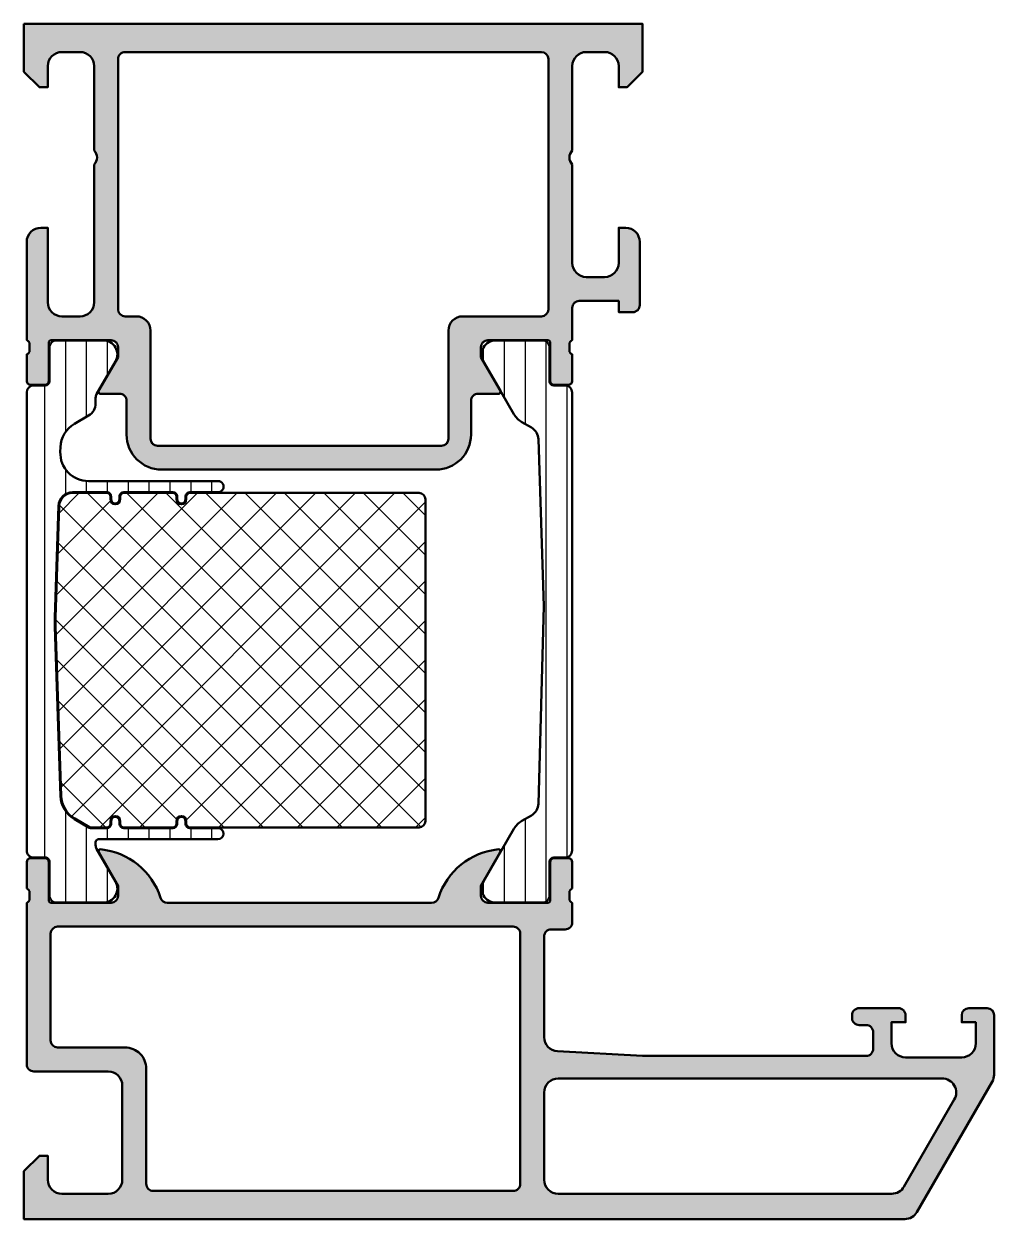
# Model space of a CAD drawing. Extents: x 0 to 69, y 0 to 85.
import ezdxf

# ---------------------------------------------------------------- set-up
doc = ezdxf.new("R2010")
doc.units = 0
for name, color, linetype, lineweight in [('0S-Alu contour', 7, 'Continuous', 50), ('0S-Alu hatch', 252, 'Continuous', 25), ('0S-Plastic contour', 254, 'Continuous', 50), ('0S-Plastic hatch', 253, 'Continuous', 25), ('0S-PT contour', 91, 'Continuous', 50), ('0S-PT hatch', 103, 'Continuous', 25)]:
    doc.layers.add(name, color=color, linetype=linetype, lineweight=lineweight)
pattern_1 = [(90, (0, 0), (-1.4859, 0), [])]

# ---------------------------------------------------------------- blocks, each defined once
blk = doc.blocks.new('398310__79685F05_4AA7_433F_A6D7_A1B05853CB35_')
at = {"layer": '0S-Alu hatch'}
h = blk.add_hatch(color=256, dxfattribs=at)
edge = h.paths.add_edge_path()
edge.add_line((0.1998152770981676, 22.50004168512478), (0.2000122070312216, 10.99998168945276))
edge.add_arc((0.7000122070311435, 10.99998168945278), 0.4999999999999219, 180, 270.000000000009)
edge.add_line((0.7000122070312215, 10.49998168945286), (5.999999999983913, 10.49998168946882))
edge.add_ellipse((6.000005621529037, 9.499987310997913), major_axis=(-0.9999943784867062, 0), ratio=1, start_angle=179.9996779066076, end_angle=270.00032209262065, ccw=False)
edge.add_line((6.999999999999943, 9.499981689439316), (7.000000000000284, 2.799984741210899))
edge.add_ellipse((5.99998017392524, 2.800019826493892), major_axis=(-1.00001982669052, 0), ratio=1, start_angle=90.0011359278929, end_angle=179.9979898012363, ccw=False)
edge.add_line((6.000000000000113, 1.799999999999904), (2.70001220703125, 1.799999999999915))
edge.add_ellipse((2.699981135668798, 2.799968928637264), major_axis=(-0.999968929120079, 0), ratio=1, start_angle=-0.001780313160793412, end_angle=90.00178031324839, ccw=False)
edge.add_line((1.700012207031448, 2.799999999998187), (1.70001220703125, 4.4999999999999))
edge.add_line((1.70001220703125, 4.4999999999999), (1.100006103515596, 4.4999999999999))
edge.add_line((1.100006103515596, 4.4999999999999), (2.84e-14, 3.399993896484524))
edge.add_line((2.84e-14, 3.399993896484524), (0, 0))
edge.add_line((0, 0), (62.64898681640591, -1.137e-13))
edge.add_arc((62.64724314394221, 1.003395307264649), 1.003396822316379, 270.0995669121971, 329.9020425270579)
edge.add_line((63.51535126860915, 0.5002119739537714), (68.86765374507854, 9.771608767679659))
edge.add_arc((68.01584873917567, 10.2644318336416), 0.9840967139592144, 329.9479037001877, 360.2080578676897)
edge.add_line((68.99993896484372, 10.26800537109354), (68.99993896484372, 14.50000000000008))
edge.add_arc((68.49995304074044, 14.50001407790368), 0.4999859243014777, 359.9983867455008, 449.9946187137145)
edge.add_line((68.5000000000002, 14.99999999999992), (67.19995117187497, 14.99999999999991))
edge.add_arc((67.19998807066403, 14.49996310121085), 0.5000369001504826, 90.00422797774264, 179.9957720222162)
edge.add_line((66.69995117187497, 14.50000000000027), (66.69995117187497, 13.99999999999991))
edge.add_line((66.69995117187497, 13.99999999999991), (67.69995117187526, 13.99999999999991))
edge.add_line((67.69995117187526, 13.99999999999991), (67.69995117187503, 12.49999999999988))
edge.add_ellipse((66.70002533543206, 12.49992583644285), major_axis=(-0.9999258391932897, 0), ratio=1, start_angle=89.99575042603931, end_angle=180.0042495739118, ccw=False)
edge.add_line((66.69995117187514, 11.49999999999988), (62.69998168945324, 11.49999999999989))
edge.add_ellipse((62.69997606790816, 12.49999437845487), major_axis=(-0.9999943784707829, 0), ratio=1, start_angle=-0.00032209339252631253, end_angle=90.00032209261798, ccw=False)
edge.add_line((61.69998168945318, 12.50000000001347), (61.69998168945318, 13.99999999999989))
edge.add_line((61.69998168945318, 13.99999999999989), (62.69998168945306, 13.99999999999994))
edge.add_line((62.69998168945306, 13.99999999999994), (62.69998168945306, 14.49999999999975))
edge.add_arc((62.1999920095636, 14.50001032011042), 0.4999896799959737, 359.9988173777201, 450.0011826219451)
edge.add_line((62.19998168945323, 14.99999999999988), (59.39999389648398, 14.99999999999988))
edge.add_arc((59.39998357637359, 14.50001032011053), 0.4999896799958671, 89.99881737805237, 180.0011826222798)
edge.add_line((58.89999389648423, 14.49999999999993), (58.89999389648423, 14.29998779296887))
edge.add_arc((59.39998357637385, 14.29997747285831), 0.49998967999613, 179.9988173780283, 270.0011826219663)
edge.add_line((59.3999938964844, 13.79998779296869), (59.89999389648452, 13.79998779296869))
edge.add_ellipse((59.90000421659498, 13.29999811307922), major_axis=(-0.499989679995979, 0), ratio=1, start_angle=179.9988173777202, end_angle=270.0011826219574, ccw=False)
edge.add_line((60.39999389648446, 13.29998779296862), (60.3999938964844, 12.0999999961874))
edge.add_ellipse((59.90000421659495, 12.0999896760768), major_axis=(-0.4999896799959595, 0), ratio=1, start_angle=89.99881737803702, end_angle=180.0011826222799, ccw=False)
edge.add_line((59.89999389648443, 11.59999999618736), (43.99999999999997, 11.5999999961873))
edge.add_line((43.99999999999997, 11.5999999961873), (37.94296455383384, 11.946115108492))
edge.add_ellipse((37.99999257893693, 12.94447834286698), major_axis=(-0.9999906716559108, 0), ratio=1, start_angle=-0.0006706298242988851, end_angle=86.7307306479874, ccw=False)
edge.add_line((37.00000190734952, 12.9444900474563), (36.99999999999196, 20.09999799727571))
edge.add_ellipse((37.49999712736828, 20.10000086990763), major_axis=(-0.4999971273845701, 0), ratio=1, start_angle=-90.00032918124572, end_angle=0.0003291815056059022, ccw=False)
edge.add_line((37.50000000000006, 20.59999799728394), (38.50000000000006, 20.59999799728389))
edge.add_arc((38.50000287263195, 21.09999512466047), 0.499997127384833, 269.9996708187421, 360.0003291815056)
edge.add_line((39.00000000000853, 21.09999799729452), (39, 22.49999999999976))
edge.add_ellipse((39.07883644654302, 22.76752059199282), major_axis=(-0.2788950563273671, 0), ratio=1, start_angle=-1.164589374103116, end_angle=73.58012358050831, ccw=False)
edge.add_line((38.79999900000004, 22.77318899999122), (38.79999900000004, 23.22678299999124))
edge.add_ellipse((39.07886709564314, 23.23244365946833), major_axis=(-0.278925541737073, 0), ratio=1, start_angle=-73.575405444642, end_angle=1.1628700728924741, ccw=False)
edge.add_line((38.99999999999997, 23.49998699999119), (39, 25.37999799999969))
edge.add_arc((38.7, 25.37999799999973), 0.3000000000000043, 0, 89.99999999999594)
edge.add_line((38.70000000000002, 25.67999799999974), (37.72002568095724, 25.67999799999972))
edge.add_arc((37.72002568095724, 25.37999799999971), 0.3000000000000114, 90, 180)
edge.add_line((37.42002568095723, 25.37999799999971), (37.42002568095723, 22.61999999999976))
edge.add_ellipse((37.30002568095744, 22.61999999999977), major_axis=(-0.1199999999997843, 0), ratio=1, start_angle=90.000000000017, end_angle=180, ccw=False)
edge.add_line((37.30002568095748, 22.49999999999999), (32.99999999999989, 22.49999999999995))
edge.add_ellipse((32.99999999999995, 22.9999999999999), major_axis=(-0.4999999999999467, 0), ratio=1, start_angle=0, end_angle=89.99999999999272, ccw=False)
edge.add_line((32.5, 22.9999999999999), (32.49999999999995, 23.69999999999963))
edge.add_line((32.49999999999995, 23.69999999999963), (33.88149545762235, 26.09282032302748))
edge.add_arc((33.7618802153516, 26.16188021535178), 0.1381197846484487, 329.9999999999671, 455.6225775508247)
edge.add_arc((34.23822324117475, 21.3233911381491), 5.000000000003399, 95.62257755080286, 162.251583643929)
edge.add_ellipse((29.00000000000023, 22.99999999999744), major_axis=(-0.4999999999974476, 0), ratio=1, start_angle=89.99999999996089, end_angle=162.2515836439058, ccw=False)
edge.add_line((28.99999999999989, 22.5), (10.19978475951987, 22.5))
edge.add_ellipse((10.1997847595199, 23.00000000000084), major_axis=(-0.5000000000008386, 0), ratio=1, start_angle=17.748416356068674, end_angle=89.99999999999648, ccw=False)
edge.add_arc((4.961561518345805, 21.32339113815323), 4.999999999999377, 17.74841635606707, 84.37742244919947)
edge.add_arc((5.437904544168243, 26.16188021535191), 0.1381197846484689, 84.37742244912695, 210.0000000000028)
edge.add_line((5.318289301897436, 26.09282032302767), (6.699784759519616, 23.69999999999982))
edge.add_line((6.699784759519616, 23.69999999999982), (6.699784759519843, 23.00000000000006))
edge.add_ellipse((6.199784759519774, 23.00000000000001), major_axis=(-0.5000000000000693, 0), ratio=1, start_angle=90.00000000000142, end_angle=180, ccw=False)
edge.add_line((6.199784759519786, 22.49999999999994), (1.899831281265761, 22.49999999999993))
edge.add_ellipse((1.899831281265774, 22.62004168512476), major_axis=(-0.120041685124832, 0), ratio=1, start_angle=0, end_angle=89.99999999999397, ccw=False)
edge.add_line((1.779789596140943, 22.62004168512476), (1.779789596140943, 25.38003968512474))
edge.add_arc((1.479789596140911, 25.38003968512478), 0.3000000000000327, 0, 89.99999999999054)
edge.add_line((1.47978959614096, 25.68003968512481), (0.499815277098179, 25.68003968512483))
edge.add_arc((0.4998152770981861, 25.38003968512481), 0.3000000000000185, 90.00000000000136, 180)
edge.add_line((0.1998152770981676, 25.38003968512481), (0.199815277098196, 23.50002868511628))
edge.add_ellipse((0.1209481814550312, 23.23248534459338), major_axis=(-0.2789255417371023, 0), ratio=1, start_angle=178.8371299271104, end_angle=253.57540544464308, ccw=False)
edge.add_line((0.3998162770981537, 23.22682468511631), (0.3998162770981821, 22.77323068511635))
edge.add_ellipse((0.1209788305550788, 22.76756227711794), major_axis=(-0.278895056327491, 0), ratio=1, start_angle=106.41987641949859, end_angle=181.1645893741029, ccw=False)
edge = h.paths.add_edge_path()
edge.add_line((1.899918023380308, 12.69998168945284), (1.899918023380337, 20.30001220703127))
edge.add_ellipse((2.39991802338028, 20.30001220703133), major_axis=(-0.4999999999999432, 0), ratio=1, start_angle=270.0000000000065, end_angle=360, ccw=False)
edge.add_line((2.399918023380223, 20.80001220703127), (34.79998168945301, 20.80001220703119))
edge.add_ellipse((34.79998456208487, 20.30001507966285), major_axis=(-0.4999971273765907, 0), ratio=1, start_angle=179.9996708184945, end_angle=270.00032918125464, ccw=False)
edge.add_line((35.29998168945321, 20.3000122070288), (35.29998168945332, 2.499999999999957))
edge.add_ellipse((34.7999845620851, 2.499997127368146), major_axis=(-0.4999971273764699, 0), ratio=1, start_angle=89.99967081875758, end_angle=180.0003291815056, ccw=False)
edge.add_line((34.79998168945335, 1.999999999999928), (9.199987792968244, 1.999999999999914))
edge.add_ellipse((9.199984920336467, 2.499997127367883), major_axis=(-0.4999971273762212, 0), ratio=1, start_angle=-0.0003291815056059022, end_angle=90.00032918124492, ccw=False)
edge.add_line((8.699987792968498, 2.500000000001934), (8.699987792968498, 10.69998168945292))
edge.add_arc((7.19998779296857, 10.69998168945291), 1.499999999999928, 0, 90.0000000000016)
edge.add_line((7.199987792968528, 12.19998168945284), (2.39991802338028, 12.19998168945284))
edge.add_ellipse((2.39991802338028, 12.69998168945281), major_axis=(-0.4999999999999716, 0), ratio=1, start_angle=0, end_angle=90, ccw=False)
edge = h.paths.add_edge_path()
edge.add_line((36.99999999999989, 2.79999999999984), (36.99999999999244, 9.000015109287745))
edge.add_ellipse((37.99946070840853, 9.000539295779655), major_axis=(-0.9994608458759457, 0), ratio=1, start_angle=-90.03092414743293, end_angle=0.030049876562088684, ccw=False)
edge.add_line((38.00000014557673, 9.999999996080874), (65.30466933755643, 9.999999996080938))
edge.add_ellipse((65.30466933755643, 8.999999996080929), major_axis=(-1.000000000000008, 0), ratio=1, start_angle=149.9972626622818, end_angle=269.9999999999992, ccw=False)
edge.add_line((66.17067085257457, 8.499958621806456), (62.59078979492182, 2.300106811523335))
edge.add_ellipse((61.72533132772304, 2.798911685049562), major_axis=(-0.998911737992689, 0), ratio=1, start_angle=89.9813457244478, end_angle=150.0431070773326, ccw=False)
edge.add_line((61.72500610351557, 1.799999999999883), (37.99999999999983, 1.79999999999994))
edge.add_ellipse((37.99947166179357, 2.799471661793624), major_axis=(-0.9994718014380842, 0), ratio=1, start_angle=-0.03028754861361449, end_angle=90.0302875486235, ccw=False)
at = {"layer": '0S-Alu contour', "color": 7}
for points in [[(1.47978959614096, 25.68003968512481), (0.499815277098179, 25.68003968512483)], [(5.318289301897436, 26.09282032302767), (6.699784759519616, 23.69999999999982), (6.699784759519843, 23.00000000000006)], [(32.5, 22.9999999999999), (32.49999999999995, 23.69999999999963), (33.88149545762235, 26.09282032302748)], [(38.70000000000002, 25.67999799999974), (37.72002568095724, 25.67999799999972)], [(0.1998152770981676, 25.38003968512481), (0.199815277098196, 23.50002868511628)], [(1.779789596140943, 22.62004168512476), (1.779789596140943, 25.38003968512474)], [(37.42002568095723, 25.37999799999971), (37.42002568095723, 22.61999999999976)], [(38.99999999999997, 23.49998699999119), (39, 25.37999799999969)], [(0.3998162770981537, 23.22682468511631), (0.3998162770981821, 22.77323068511635)], [(38.79999900000004, 22.77318899999122), (38.79999900000004, 23.22678299999124)], [(0.1998152770981676, 22.50004168512478), (0.2000122070312216, 10.99998168945276)], [(6.199784759519786, 22.49999999999994), (1.899831281265761, 22.49999999999993)], [(28.99999999999989, 22.5), (10.19978475951987, 22.5)], [(37.30002568095748, 22.49999999999999), (32.99999999999989, 22.49999999999995)], [(39.00000000000853, 21.09999799729452), (39, 22.49999999999976)], [(2.399918023380223, 20.80001220703127), (34.79998168945301, 20.80001220703119)], [(37.50000000000006, 20.59999799728394), (38.50000000000006, 20.59999799728389)], [(1.899918023380308, 12.69998168945284), (1.899918023380337, 20.30001220703127)], [(35.29998168945321, 20.3000122070288), (35.29998168945332, 2.499999999999957)], [(37.00000190734952, 12.9444900474563), (36.99999999999196, 20.09999799727571)], [(58.89999389648423, 14.49999999999993), (58.89999389648423, 14.29998779296887)], [(62.19998168945323, 14.99999999999988), (59.39999389648398, 14.99999999999988)], [(61.69998168945318, 12.50000000001347), (61.69998168945318, 13.99999999999989), (62.69998168945306, 13.99999999999994), (62.69998168945306, 14.49999999999975)], [(66.69995117187497, 14.50000000000027), (66.69995117187497, 13.99999999999991), (67.69995117187526, 13.99999999999991), (67.69995117187503, 12.49999999999988)], [(68.5000000000002, 14.99999999999992), (67.19995117187497, 14.99999999999991)], [(68.99993896484372, 10.26800537109354), (68.99993896484372, 14.50000000000008)], [(59.3999938964844, 13.79998779296869), (59.89999389648452, 13.79998779296869)], [(60.39999389648446, 13.29998779296862), (60.3999938964844, 12.0999999961874)], [(7.199987792968528, 12.19998168945284), (2.39991802338028, 12.19998168945284)], [(59.89999389648443, 11.59999999618736), (43.99999999999997, 11.5999999961873), (37.94296455383384, 11.946115108492)], [(66.69995117187514, 11.49999999999988), (62.69998168945324, 11.49999999999989)], [(0.7000122070312215, 10.49998168945286), (5.999999999983913, 10.49998168946882)], [(8.699987792968498, 2.500000000001934), (8.699987792968498, 10.69998168945292)], [(6.999999999999943, 9.499981689439316), (7.000000000000284, 2.799984741210899)], [(38.00000014557673, 9.999999996080874), (65.30466933755643, 9.999999996080938)], [(63.51535126860915, 0.5002119739537714), (68.86765374507854, 9.771608767679659)], [(36.99999999999989, 2.79999999999984), (36.99999999999244, 9.000015109287745)], [(66.17067085257457, 8.499958621806456), (62.59078979492182, 2.300106811523335)], [(1.700012207031448, 2.799999999998187), (1.70001220703125, 4.4999999999999), (1.100006103515596, 4.4999999999999), (2.84e-14, 3.399993896484524), (0, 0), (62.64898681640591, -1.137e-13)], [(6.000000000000113, 1.799999999999904), (2.70001220703125, 1.799999999999915)], [(34.79998168945335, 1.999999999999928), (9.199987792968244, 1.999999999999914)], [(61.72500610351557, 1.799999999999883), (37.99999999999983, 1.79999999999994)]]:
    blk.add_lwpolyline(points, dxfattribs=at)
for centre, radius, start, end in [((0.4998152770981861, 25.38003968512481), 0.3000000000000185, 90.00000000000136, 180), ((1.479789596140911, 25.38003968512478), 0.3000000000000327, 0, 89.99999999999054), ((5.437904544168243, 26.16188021535191), 0.1381197846484689, 84.37742244912695, 210.0000000000028), ((4.961561518345805, 21.32339113815323), 4.999999999999377, 17.74841635606707, 84.37742244919947), ((34.23822324117475, 21.3233911381491), 5.000000000003399, 95.62257755080286, 162.251583643929), ((33.7618802153516, 26.16188021535178), 0.1381197846484487, 329.9999999999671, 95.62257755082472), ((37.72002568095724, 25.37999799999971), 0.3000000000000114, 90, 180), ((38.7, 25.37999799999973), 0.3000000000000043, 0, 89.99999999999594), ((38.50000287263195, 21.09999512466047), 0.499997127384833, 269.9996708187421, 0.0003291815055843), ((59.39998357637359, 14.50001032011053), 0.4999896799958671, 89.99881737805237, 180.0011826222798), ((62.1999920095636, 14.50001032011042), 0.4999896799959737, 359.9988173777201, 90.00118262194519), ((67.19998807066403, 14.49996310121085), 0.5000369001504826, 90.00422797774264, 179.9957720222162), ((68.49995304074044, 14.50001407790368), 0.4999859243014777, 359.9983867455008, 89.99461871371446), ((59.39998357637385, 14.29997747285831), 0.49998967999613, 179.9988173780283, 270.0011826219663), ((7.19998779296857, 10.69998168945291), 1.499999999999928, 0, 90.0000000000016), ((0.7000122070311435, 10.99998168945278), 0.4999999999999219, 180, 270.000000000009), ((68.01584873917567, 10.2644318336416), 0.9840967139592144, 329.9479037001877, 0.2080578676897557), ((62.64724314394221, 1.003395307264649), 1.003396822316379, 270.0995669121971, 329.9020425270579)]:
    blk.add_arc(centre, radius, start, end, dxfattribs=at)
at = {"layer": '0S-Alu contour', "color": 7, "extrusion": (0, 0, -1)}
for centre, radius, start, end in [((-0.1209481814550312, 23.23248534459338), 0.2789255417371023, 106.4245945553569, 181.1628700728896), ((-6.199784759519774, 23.00000000000001), 0.5000000000000693, 180, 269.9999999999986), ((-32.99999999999995, 22.9999999999999), 0.4999999999999467, 270.0000000000073, 0), ((-39.07886709564314, 23.23244365946833), 0.278925541737073, 358.8371299271075, 73.575405444642), ((-0.1209788305550788, 22.76756227711794), 0.278895056327491, 178.8354106258971, 253.5801235805014), ((-1.899831281265774, 22.62004168512476), 0.120041685124832, 270.0000000000061, 0), ((-10.1997847595199, 23.00000000000084), 0.5000000000008386, 270.0000000000035, 342.2515836439313), ((-29.00000000000023, 22.99999999999744), 0.4999999999974476, 197.7484163560942, 270.0000000000391), ((-37.30002568095744, 22.61999999999977), 0.1199999999997843, 180, 269.999999999983), ((-39.07883644654302, 22.76752059199282), 0.2788950563273671, 286.4198764194917, 1.164589374103183), ((-2.39991802338028, 20.30001220703133), 0.4999999999999432, 0, 89.99999999999349), ((-34.79998456208487, 20.30001507966285), 0.4999971273765907, 89.99967081874539, 180.0003291815056), ((-37.49999712736828, 20.10000086990763), 0.4999971273845701, 359.9996708184944, 90.00032918124565), ((-59.90000421659498, 13.29999811307922), 0.499989679995979, 89.99881737804257, 180.0011826222798), ((-37.99999257893693, 12.94447834286698), 0.9999906716559108, 273.2692693520126, 0.000670629824406), ((-2.39991802338028, 12.69998168945281), 0.4999999999999716, 270, 0), ((-59.90000421659495, 12.0999896760768), 0.4999896799959595, 179.9988173777201, 270.0011826219631), ((-62.69997606790816, 12.49999437845487), 0.9999943784707829, 269.999677907382, 0.0003220933924832), ((-66.70002533543206, 12.49992583644285), 0.9999258391932897, 179.9957504260882, 270.0042495739607), ((-6.000005621529037, 9.499987310997913), 0.9999943784867062, 89.99967790737936, 180.0003220933925), ((-37.99946070840853, 9.000539295779655), 0.9994608458759457, 359.9699501234379, 90.03092414743298), ((-65.30466933755643, 8.999999996080929), 1.000000000000008, 90.00000000000081, 210.0027373377183), ((-2.699981135668798, 2.799968928637264), 0.999968929120079, 269.9982196867516, 0.001780313160827), ((-5.99998017392524, 2.800019826493892), 1.00001982669052, 180.0020101987638, 269.9988640721071), ((-37.99947166179357, 2.799471661793624), 0.9994718014380842, 269.9697124513765, 0.0302875486136061), ((-9.199984920336467, 2.499997127367883), 0.4999971273762212, 269.9996708187551, 0.0003291815055843), ((-34.7999845620851, 2.499997127368146), 0.4999971273764699, 179.9996708184944, 270.0003291812424), ((-61.72533132772304, 2.798911685049562), 0.9989117379926891, 209.9568929226675, 270.0186542755522)]:
    blk.add_arc(centre, radius, start, end, dxfattribs=at)
blk = doc.blocks.new('371190__C8A49C42_ABCD_4A23_AD19_07570171C4F6_')
at = {"layer": '0S-PT hatch'}
h = blk.add_hatch(dxfattribs=at)
h.set_pattern_fill('ANSI37', color=256, scale=0.625, angle=90, style=0)
h.set_pattern_definition([(135, (0, 0), (-1.403165018917055, -1.403165018917055), []), (225, (0, 0), (1.403165018917055, -1.403165018917055), [])])
edge = h.paths.add_edge_path()
edge.add_line((28.54999999999999, 51.19005441420474), (28.55000000000002, 28.31005441420476))
edge.add_ellipse((28.10000000000004, 28.31005441420474), major_axis=(-0.4499999999999745, 0), ratio=1, start_angle=90, end_angle=180, ccw=False)
edge.add_line((28.10000000000004, 27.86005441420476), (11.8, 27.86005441420471))
edge.add_ellipse((11.80000000000002, 28.11005441420471), major_axis=(-0.2500000000000035, 0), ratio=1, start_angle=0, end_angle=89.99999999999511, ccw=False)
edge.add_line((11.55000000000002, 28.11005441420471), (11.54999999999999, 28.31005441420476))
edge.add_arc((11.19999999999996, 28.31005441420475), 0.3500000000000263, 0, 180)
edge.add_line((10.84999999999994, 28.31005441420475), (10.85000000000005, 28.11005441420475))
edge.add_ellipse((10.59999999999998, 28.11005441420478), major_axis=(-0.250000000000071, 0), ratio=1, start_angle=89.99999999999432, end_angle=180, ccw=False)
edge.add_line((10.59999999999996, 27.86005441420471), (7.099999999999992, 27.86005441420471))
edge.add_ellipse((7.100000000000015, 28.11005441420475), major_axis=(-0.2500000000000391, 0), ratio=1, start_angle=0, end_angle=89.99999999999471, ccw=False)
edge.add_line((6.849999999999976, 28.11005441420475), (6.850000000000004, 28.31005441420476))
edge.add_arc((6.499999999999979, 28.31005441420475), 0.3500000000000254, 0, 180)
edge.add_line((6.149999999999954, 28.31005441420475), (6.150000000000067, 28.11005441420476))
edge.add_ellipse((5.900000000000022, 28.11005441420481), major_axis=(-0.2500000000000453, 0), ratio=1, start_angle=89.99999999998818, end_angle=180, ccw=False)
edge.add_line((5.899999999999971, 27.86005441420476), (4.735898384799694, 27.86005441420476))
edge.add_ellipse((4.735898387132485, 28.01005442254206), major_axis=(-0.1500000083372903, 0), ratio=1, start_angle=59.99999910894411, end_angle=89.99999910893962, ccw=False)
edge.add_line((4.660898380943594, 27.88015060592047), (3.624095897653839, 28.47874866975121))
edge.add_ellipse((4.599095736264153, 30.16749829139169), major_axis=(-1.949999992277179, 0), ratio=1, start_angle=1.7210023746735033, end_angle=60.000005344608496, ccw=False)
edge.add_line((2.649975352928053, 30.10893464102099), (2.255353667185925, 42.13369676492056))
edge.add_ellipse((12.20025192126273, 42.46005445583858), major_axis=(-9.950251787083648, 0), ratio=1, start_angle=-1.8796724993537168, end_angle=1.8795778186373013, ccw=False)
edge.add_line((2.25535420650241, 42.78642858060349), (2.513128018503844, 50.72121418976461))
edge.add_ellipse((3.462616864350478, 50.69005441420475), major_axis=(-0.9500000000000595, 0), ratio=1, start_angle=269.99999999999864, end_angle=358.12037484100387, ccw=False)
edge.add_line((3.462616864350501, 51.64005441420481), (5.900000000000002, 51.64005441420478))
edge.add_ellipse((5.900000000000008, 51.39005441420477), major_axis=(-0.25, 0), ratio=1, start_angle=180, end_angle=270.0000000000014, ccw=False)
edge.add_line((6.150000000000011, 51.39005441420477), (6.150000000000011, 51.19005441420476))
edge.add_arc((6.499999999999993, 51.19005441420476), 0.3499999999999828, 180, 360)
edge.add_line((6.849999999999976, 51.19005441420476), (6.849999999999976, 51.39005441420475))
edge.add_ellipse((7.099999999999953, 51.39005441420477), major_axis=(-0.2499999999999769, 0), ratio=1, start_angle=269.9999999999986, end_angle=360, ccw=False)
edge.add_line((7.099999999999959, 51.64005441420474), (10.60000000000007, 51.64005441420476))
edge.add_ellipse((10.60000000000008, 51.39005441420478), major_axis=(-0.2499999999999787, 0), ratio=1, start_angle=180, end_angle=270.0000000000008, ccw=False)
edge.add_line((10.85000000000005, 51.39005441420479), (10.85000000000003, 51.19005441420477))
edge.add_arc((11.20000000000001, 51.19005441420476), 0.3499999999999837, 180, 360)
edge.add_line((11.54999999999999, 51.19005441420476), (11.55000000000002, 51.39005441420481))
edge.add_ellipse((11.79999999999996, 51.39005441420483), major_axis=(-0.2499999999999343, 0), ratio=1, start_angle=270.00000000000165, end_angle=360, ccw=False)
edge.add_line((11.79999999999995, 51.64005441420476), (28.09999999999996, 51.64005441420478))
edge.add_ellipse((28.09999999999997, 51.19005441420475), major_axis=(-0.4500000000000242, 0), ratio=1, start_angle=180, end_angle=270.00000000000045, ccw=False)
at = {"layer": '0S-PT contour', "color": 7}
for points in [[(3.462616864350501, 51.64005441420481), (5.900000000000002, 51.64005441420478)], [(6.150000000000011, 51.39005441420477), (6.150000000000011, 51.19005441420476)], [(6.849999999999976, 51.19005441420476), (6.849999999999976, 51.39005441420475)], [(7.099999999999959, 51.64005441420474), (10.60000000000007, 51.64005441420476)], [(10.85000000000005, 51.39005441420479), (10.85000000000003, 51.19005441420477)], [(11.54999999999999, 51.19005441420476), (11.55000000000002, 51.39005441420481)], [(11.79999999999995, 51.64005441420476), (28.09999999999996, 51.64005441420478)], [(28.54999999999999, 51.19005441420474), (28.55000000000002, 28.31005441420476)], [(2.25535420650241, 42.78642858060349), (2.513128018503844, 50.72121418976461)], [(2.649975352928053, 30.10893464102099), (2.255353667185925, 42.13369676492056)], [(4.660898380943594, 27.88015060592047), (3.624095897653839, 28.47874866975121)], [(6.149999999999954, 28.31005441420475), (6.150000000000067, 28.11005441420476)], [(6.849999999999976, 28.11005441420475), (6.850000000000004, 28.31005441420476)], [(10.84999999999994, 28.31005441420475), (10.85000000000005, 28.11005441420475)], [(11.55000000000002, 28.11005441420471), (11.54999999999999, 28.31005441420476)], [(5.899999999999971, 27.86005441420476), (4.735898384799694, 27.86005441420476)], [(10.59999999999996, 27.86005441420471), (7.099999999999992, 27.86005441420471)], [(28.10000000000004, 27.86005441420476), (11.8, 27.86005441420471)]]:
    blk.add_lwpolyline(points, dxfattribs=at)
at = {"layer": '0S-PT contour', "color": 7, "extrusion": (0, 0, -1)}
for centre, radius, start, end in [((-3.462616864350478, 50.69005441420475), 0.9500000000000596, 1.87962515899611, 90.00000000000138), ((-5.900000000000008, 51.39005441420477), 0.25, 89.99999999999856, 180), ((-7.099999999999953, 51.39005441420477), 0.2499999999999769, 0, 90.00000000000142), ((-10.60000000000008, 51.39005441420478), 0.2499999999999787, 89.9999999999992, 180), ((-11.79999999999996, 51.39005441420483), 0.2499999999999343, 0, 89.99999999999837), ((-28.09999999999997, 51.19005441420475), 0.4500000000000242, 89.99999999999955, 180), ((-12.20025192126273, 42.46005445583858), 9.950251787083648, 358.1204221813627, 1.879672499353765), ((-4.599095736264153, 30.16749829139169), 1.949999992277179, 299.9999946553915, 358.2789976253265), ((-5.900000000000022, 28.11005441420481), 0.2500000000000453, 180, 270.0000000000118), ((-7.100000000000015, 28.11005441420475), 0.2500000000000391, 270.0000000000053, 0), ((-10.59999999999998, 28.11005441420478), 0.250000000000071, 180, 270.0000000000057), ((-11.80000000000002, 28.11005441420471), 0.2500000000000035, 270.0000000000049, 0), ((-28.10000000000004, 28.31005441420474), 0.4499999999999745, 180, 270), ((-4.735898387132485, 28.01005442254206), 0.1500000083372903, 270.0000008910604, 300.0000008910559)]:
    blk.add_arc(centre, radius, start, end, dxfattribs=at)
at = {"layer": '0S-PT contour', "color": 7}
for centre, radius, start, end in [((6.499999999999993, 51.19005441420476), 0.3499999999999828, 180, 0), ((11.20000000000001, 51.19005441420476), 0.3499999999999837, 180, 0), ((6.499999999999979, 28.31005441420475), 0.3500000000000254, 0, 180), ((11.19999999999996, 28.31005441420475), 0.3500000000000263, 0, 180)]:
    blk.add_arc(centre, radius, start, end, dxfattribs=at)
blk = doc.blocks.new('284163__B0FD861C_7DA2_41A0_9C6C_7D125F198839___F3761104_66F1_4207_BB03_2ECCA6A65E60_')
at = {"layer": '0S-Plastic hatch'}
h = blk.add_hatch(dxfattribs=at)
h.set_pattern_fill('ANSI31', color=256, scale=0.4680000000000001, angle=45, style=0)
h.set_pattern_definition(pattern_1)
edge = h.paths.add_edge_path()
edge.add_line((38.99000133898493, 58.79000032109033), (38.98999866101507, 26.20999700093915))
edge.add_ellipse((38.49000133898475, 26.20999432202989), major_axis=(-0.4999973220374942, 0), ratio=1, start_angle=89.99969301797529, end_angle=180.000306982385, ccw=False)
edge.add_line((38.48999866007556, 25.70999699999958), (37.67966732674243, 25.7099969999997))
edge.add_arc((37.67966732674243, 25.40999699999963), 0.3000000000000682, 90, 180)
edge.add_line((37.37966732674236, 25.40999699999963), (37.38000195604853, 23.00999861706338))
edge.add_ellipse((36.88000597860983, 23.00999597743842), major_axis=(-0.4999959774456685, 0), ratio=1, start_angle=89.99969751880508, end_angle=180.0003024817733, ccw=False)
edge.add_line((36.88000333898468, 22.50999999999972), (33.56484065216851, 22.5099999999997))
edge.add_ellipse((33.55296320908865, 23.50992946068462), major_axis=(-0.9999999999998728, 0), ratio=1, start_angle=-29.999996599349686, end_angle=90.68054336164568, ccw=False)
edge.add_line((32.68693777562805, 24.00992940928374), (34.85390130414906, 27.76322085329127))
edge.add_ellipse((36.15293945433871, 27.01322093039289), major_axis=(-1.499999999998574, 0), ratio=1, start_angle=299.9950461054335, end_angle=330.0000034006368, ccw=False)
edge.add_line((35.40305177427784, 28.3123238775409), (36.09105285989823, 28.70946217909596))
edge.add_arc((35.59112773985685, 29.57553081052849), 0.9999999999998941, 299.995046105458, 358.0947021428511)
edge.add_line((36.59057488583072, 29.54228321806709), (36.97201689240818, 43.59999999905956))
edge.add_line((36.97201689240818, 43.59999999905956), (36.59057488583072, 55.45771678193208))
edge.add_arc((35.59112773985642, 55.42446918947048), 1.000000000000317, 1.90529785715967, 60.00495389454986)
edge.add_line((36.09105285989789, 56.29053782090344), (35.40305177427784, 56.68767612245844))
edge.add_ellipse((36.1529394543396, 57.98677906960723), major_axis=(-1.499999999999699, 0), ratio=1, start_angle=29.999996599353096, end_angle=60.004953894552216, ccw=False)
edge.add_line((34.85390130414884, 57.23677914670853), (32.68693777562793, 60.99007059071559))
edge.add_ellipse((33.55296320908856, 61.49007053931473), major_axis=(-0.9999999999999148, 0), ratio=1, start_angle=-90.68054336164442, end_angle=29.9999965993498, ccw=False)
edge.add_line((33.5648406521684, 62.4899999999997), (36.88000333898479, 62.4899999999997))
edge.add_ellipse((36.88000597860989, 61.99000402256087), major_axis=(-0.4999959774457893, 0), ratio=1, start_angle=179.9996975194317, end_angle=270.0003024811883, ccw=False)
edge.add_line((37.38000195604871, 61.99000138294119), (37.37966732674248, 59.59000299999965))
edge.add_arc((37.67966732674241, 59.59000299999961), 0.2999999999999687, 180, 270.0000000000054)
edge.add_line((37.67966732674243, 59.29000299999964), (38.48999866007567, 59.29000299999964))
edge.add_ellipse((38.49000133899916, 58.79000300001387), major_axis=(-0.4999999999929444, 0), ratio=1, start_angle=179.9996930188024, end_angle=270.00030698201886, ccw=False)
at = {"layer": '0S-Plastic contour', "color": 7}
for points in [[(33.5648406521684, 62.4899999999997), (36.88000333898479, 62.4899999999997)], [(37.38000195604871, 61.99000138294119), (37.37966732674248, 59.59000299999965)], [(34.85390130414884, 57.23677914670853), (32.68693777562793, 60.99007059071559)], [(37.67966732674243, 59.29000299999964), (38.48999866007567, 59.29000299999964)], [(38.99000133898493, 58.79000032109033), (38.98999866101507, 26.20999700093915)], [(36.09105285989789, 56.29053782090344), (35.40305177427784, 56.68767612245844)], [(36.59057488583072, 29.54228321806709), (36.97201689240818, 43.59999999905956), (36.59057488583072, 55.45771678193208)], [(35.40305177427784, 28.3123238775409), (36.09105285989823, 28.70946217909596)], [(32.68693777562805, 24.00992940928374), (34.85390130414906, 27.76322085329127)], [(38.48999866007556, 25.70999699999958), (37.67966732674243, 25.7099969999997)], [(37.37966732674236, 25.40999699999963), (37.38000195604853, 23.00999861706338)], [(36.88000333898468, 22.50999999999972), (33.56484065216851, 22.5099999999997)]]:
    blk.add_lwpolyline(points, dxfattribs=at)
at = {"layer": '0S-Plastic contour', "color": 7, "extrusion": (0, 0, -1)}
for centre, radius, start, end in [((-33.55296320908856, 61.49007053931473), 0.9999999999999148, 330.0000034006502, 90.6805433616445), ((-36.88000597860989, 61.99000402256087), 0.4999959774457893, 89.99969751881169, 180.0003024805684), ((-38.49000133899916, 58.79000300001387), 0.4999999999929444, 89.99969301798114, 180.0003069811977), ((-36.1529394543396, 57.98677906960723), 1.499999999999699, 299.9950461054478, 330.000003400647), ((-36.15293945433871, 27.01322093039289), 1.499999999998574, 29.99999659936324, 60.00495389456648), ((-38.49000133898475, 26.20999432202989), 0.4999973220374942, 179.999693017615, 270.0003069820247), ((-33.55296320908865, 23.50992946068462), 0.9999999999998728, 269.3194566383543, 29.99999659934975), ((-36.88000597860983, 23.00999597743842), 0.4999959774456685, 179.9996975182267, 270.0003024811949)]:
    blk.add_arc(centre, radius, start, end, dxfattribs=at)
at = {"layer": '0S-Plastic contour', "color": 7}
for centre, radius, start, end in [((37.67966732674241, 59.59000299999961), 0.2999999999999687, 180, 270.0000000000054), ((35.59112773985642, 55.42446918947048), 1.000000000000317, 1.90529785715967, 60.00495389454986), ((35.59112773985685, 29.57553081052849), 0.9999999999998941, 299.995046105458, 358.0947021428511), ((37.67966732674243, 25.40999699999963), 0.3000000000000682, 90, 180)]:
    blk.add_arc(centre, radius, start, end, dxfattribs=at)
blk = doc.blocks.new('284163__CE09DE86_B570_42FF_9D58_D8022DF440A6___857DA00C_8B0A_47D3_8EC2_54E59BCDDA0D_')
at = {"layer": '0S-Plastic hatch'}
h = blk.add_hatch(dxfattribs=at)
h.set_pattern_fill('ANSI31', color=256, scale=0.4680000000000001, angle=45, style=0)
h.set_pattern_definition(pattern_1)
edge = h.paths.add_edge_path()
edge.add_line((0.1999999999999822, 58.7900446851247), (0.2000000000000103, 26.21003868512464))
edge.add_arc((0.7000000000000105, 26.21003868512464), 0.5000000000000002, 180, 270.000000000008)
edge.add_line((0.7000000000000802, 25.71003868512464), (1.520332673257553, 25.71003868512475))
edge.add_ellipse((1.520332673257555, 25.41003868512469), major_axis=(-0.3000000000000647, 0), ratio=1, start_angle=180, end_angle=270.00000000000034, ccw=False)
edge.add_line((1.820332673257621, 25.41003868512469), (1.819998043951454, 23.01004030218844))
edge.add_arc((2.319994021390141, 23.01003766256345), 0.4999959774456546, 179.9996975182267, 270.0003024811965)
edge.add_line((2.319996661015307, 22.51004168512476), (5.635159347831472, 22.51004168512476))
edge.add_arc((5.647036790911347, 23.50997114580968), 0.9999999999998763, 269.3194566383535, 389.9999965993499)
edge.add_line((6.513062224371947, 24.00997109440881), (5.166987283269658, 26.34144160276588))
edge.add_ellipse((5.600000000000028, 26.59144157706541), major_axis=(-0.4999999999999833, 0), ratio=1, start_angle=0, end_angle=29.99999659934292, ccw=False)
edge.add_line((5.100000000000045, 26.59144157706541), (5.100000000000016, 26.81005441420476))
edge.add_ellipse((5.29999999999999, 26.81005441420478), major_axis=(-0.1999999999999744, 0), ratio=1, start_angle=269.9999999999959, end_angle=360, ccw=False)
edge.add_line((5.300000000000005, 27.01005441420476), (13.80000000000003, 27.0100544142047))
edge.add_arc((13.80000000000005, 27.41005441420469), 0.3999999999999879, 269.999999999998, 449.9999999999979)
edge.add_line((13.80000000000006, 27.81005441420468), (11.80000000000012, 27.81005441420471))
edge.add_ellipse((11.80000000000013, 28.11005441420476), major_axis=(-0.3000000000000504, 0), ratio=1, start_angle=0, end_angle=89.99999999999773, ccw=False)
edge.add_line((11.50000000000008, 28.11005441420476), (11.49999999999999, 28.3100544142048))
edge.add_arc((11.20000000000002, 28.31005441420479), 0.2999999999999687, 0, 180)
edge.add_line((10.90000000000005, 28.31005441420479), (10.90000000000014, 28.11005441420489))
edge.add_ellipse((10.59999999999997, 28.11005441420482), major_axis=(-0.3000000000001677, 0), ratio=1, start_angle=90.0000000000133, end_angle=180, ccw=False)
edge.add_line((10.60000000000004, 27.81005441420465), (7.100000000000043, 27.81005441420474))
edge.add_ellipse((7.100000000000056, 28.11005441420476), major_axis=(-0.300000000000022, 0), ratio=1, start_angle=0, end_angle=89.9999999999975, ccw=False)
edge.add_line((6.800000000000032, 28.11005441420476), (6.799999999999919, 28.31005441420479))
edge.add_arc((6.499999999999936, 28.31005441420479), 0.2999999999999829, 0, 180)
edge.add_line((6.199999999999953, 28.31005441420479), (6.200000000000039, 28.11005441420483))
edge.add_ellipse((5.900000000000015, 28.11005441420478), major_axis=(-0.3000000000000238, 0), ratio=1, start_angle=90.00000000000762, end_angle=180, ccw=False)
edge.add_line((5.900000000000055, 27.81005441420477), (4.735898384799607, 27.81005441420479))
edge.add_ellipse((4.735898384799628, 28.01005441383627), major_axis=(-0.1999999996314798, 0), ratio=1, start_angle=59.99999999999358, end_angle=89.99999999999392, ccw=False)
edge.add_line((4.635898384983868, 27.83684933339854), (3.599095901693142, 28.43544739722993))
edge.add_ellipse((4.599095736264163, 30.16749829139178), major_axis=(-1.999999992277228, 0), ratio=1, start_angle=1.7229977105125158, end_angle=60.00000534461287, ccw=False)
edge.add_line((2.600000000000045, 30.10736339004889), (2.205380570036076, 42.13205677673371))
edge.add_ellipse((12.1999999999766, 42.46005441420546), major_axis=(-9.99999999997659, 0), ratio=1, start_angle=-1.8796251589932922, end_angle=1.8796251589981807, ccw=False)
edge.add_line((2.205380570036048, 42.78805205167639), (2.463154921354112, 50.72285417795204))
edge.add_ellipse((3.462616864350509, 50.69005441420485), major_axis=(-1.000000000000001, 0), ratio=1, start_angle=269.99999999999915, end_angle=358.12037484100546, ccw=False)
edge.add_line((3.462616864350524, 51.69005441420485), (5.900000000000064, 51.69005441420477))
edge.add_ellipse((5.900000000000072, 51.39005441420481), major_axis=(-0.2999999999999616, 0), ratio=1, start_angle=180, end_angle=270.0000000000015, ccw=False)
edge.add_line((6.200000000000036, 51.39005441420481), (6.200000000000011, 51.1900544142048))
edge.add_arc((6.499999999999994, 51.19005441420478), 0.2999999999999829, 180, 360)
edge.add_line((6.799999999999977, 51.19005441420478), (6.799999999999976, 51.39005441420477))
edge.add_ellipse((7.099999999999927, 51.39005441420478), major_axis=(-0.299999999999951, 0), ratio=1, start_angle=269.99999999999915, end_angle=360, ccw=False)
edge.add_line((7.099999999999932, 51.69005441420473), (10.60000000000019, 51.69005441420478))
edge.add_ellipse((10.6000000000002, 51.39005441420486), major_axis=(-0.299999999999919, 0), ratio=1, start_angle=180, end_angle=270.0000000000017, ccw=False)
edge.add_line((10.90000000000011, 51.39005441420486), (10.90000000000002, 51.19005441420475))
edge.add_arc((11.20000000000002, 51.19005441420477), 0.2999999999999989, 180, 360)
edge.add_line((11.50000000000002, 51.19005441420477), (11.50000000000008, 51.39005441420478))
edge.add_ellipse((11.80000000000006, 51.39005441420481), major_axis=(-0.2999999999999829, 0), ratio=1, start_angle=270.0000000000048, end_angle=360, ccw=False)
edge.add_line((11.80000000000003, 51.6900544142048), (13.80000000000003, 51.69005441420477))
edge.add_arc((13.80000000000003, 52.09005441420476), 0.3999999999999844, 270, 450.0000000000002)
edge.add_line((13.80000000000003, 52.49005441420474), (4.587861412299696, 52.49005441420469))
edge.add_ellipse((4.587861412299666, 54.49005441420471), major_axis=(-2.000000000000021, 0), ratio=1, start_angle=-1.8796251589948838, end_angle=90.0000000000008, ccw=False)
edge.add_line((2.588937526306854, 54.5556539416991), (2.599999999999988, 54.89274543836039))
edge.add_ellipse((4.599095743983447, 54.83261053678539), major_axis=(-2.000000000000053, 0), ratio=1, start_angle=299.999994655389, end_angle=358.2770022894899, ccw=False)
edge.add_line((3.599095905550958, 56.56466143763537), (4.599999919216252, 57.14253351070126))
edge.add_arc((4.09999999999995, 58.00855896112622), 1.000000000000034, 299.9999946553925, 360)
edge.add_line((5.099999999999985, 58.00855896112622), (5.100000000000049, 58.40864179318408))
edge.add_ellipse((5.600000000000031, 58.40864179318401), major_axis=(-0.4999999999999823, 0), ratio=1, start_angle=330.00000340065606, end_angle=360, ccw=False)
edge.add_line((5.166987283269666, 58.65864176748356), (6.513062224372062, 60.99011227584065))
edge.add_arc((5.64703679091145, 61.49011222443981), 0.9999999999999029, 330.0000034006489, 450.6805433616455)
edge.add_line((5.635159347831592, 62.49004168512476), (2.319996661015187, 62.49004168512476))
edge.add_arc((2.319994021390027, 61.99004570768595), 0.4999959774457751, 89.99969751880425, 180.0003024805684)
edge.add_line((1.81999804395122, 61.99004306806626), (1.820332673257507, 59.59004468512471))
edge.add_ellipse((1.520332673257487, 59.59004468512472), major_axis=(-0.3000000000000196, 0), ratio=1, start_angle=90.00000000001342, end_angle=180, ccw=False)
edge.add_line((1.520332673257557, 59.2900446851247), (0.6999999999999778, 59.2900446851247))
edge.add_arc((0.6999999999999797, 58.7900446851247), 0.5, 90.00000000000021, 180)
at = {"layer": '0S-Plastic contour', "color": 7}
for points in [[(5.635159347831592, 62.49004168512476), (2.319996661015187, 62.49004168512476)], [(1.81999804395122, 61.99004306806626), (1.820332673257507, 59.59004468512471)], [(5.166987283269666, 58.65864176748356), (6.513062224372062, 60.99011227584065)], [(0.1999999999999822, 58.7900446851247), (0.2000000000000103, 26.21003868512464)], [(1.520332673257557, 59.2900446851247), (0.6999999999999778, 59.2900446851247)], [(5.099999999999985, 58.00855896112622), (5.100000000000049, 58.40864179318408)], [(3.599095905550958, 56.56466143763537), (4.599999919216252, 57.14253351070126)], [(2.588937526306854, 54.5556539416991), (2.599999999999988, 54.89274543836039)], [(13.80000000000003, 52.49005441420474), (4.587861412299696, 52.49005441420469)], [(3.462616864350524, 51.69005441420485), (5.900000000000064, 51.69005441420477)], [(6.200000000000036, 51.39005441420481), (6.200000000000011, 51.1900544142048)], [(6.799999999999977, 51.19005441420478), (6.799999999999976, 51.39005441420477)], [(7.099999999999932, 51.69005441420473), (10.60000000000019, 51.69005441420478)], [(10.90000000000011, 51.39005441420486), (10.90000000000002, 51.19005441420475)], [(11.50000000000002, 51.19005441420477), (11.50000000000008, 51.39005441420478)], [(11.80000000000003, 51.6900544142048), (13.80000000000003, 51.69005441420477)], [(2.205380570036048, 42.78805205167639), (2.463154921354112, 50.72285417795204)], [(2.600000000000045, 30.10736339004889), (2.205380570036076, 42.13205677673371)], [(4.635898384983868, 27.83684933339854), (3.599095901693142, 28.43544739722993)], [(6.199999999999953, 28.31005441420479), (6.200000000000039, 28.11005441420483)], [(6.800000000000032, 28.11005441420476), (6.799999999999919, 28.31005441420479)], [(10.90000000000005, 28.31005441420479), (10.90000000000014, 28.11005441420489)], [(11.50000000000008, 28.11005441420476), (11.49999999999999, 28.3100544142048)], [(5.900000000000055, 27.81005441420477), (4.735898384799607, 27.81005441420479)], [(10.60000000000004, 27.81005441420465), (7.100000000000043, 27.81005441420474)], [(13.80000000000006, 27.81005441420468), (11.80000000000012, 27.81005441420471)], [(5.100000000000045, 26.59144157706541), (5.100000000000016, 26.81005441420476)], [(5.300000000000005, 27.01005441420476), (13.80000000000003, 27.0100544142047)], [(0.7000000000000802, 25.71003868512464), (1.520332673257553, 25.71003868512475)], [(6.513062224371947, 24.00997109440881), (5.166987283269658, 26.34144160276588)], [(1.820332673257621, 25.41003868512469), (1.819998043951454, 23.01004030218844)], [(2.319996661015307, 22.51004168512476), (5.635159347831472, 22.51004168512476)]]:
    blk.add_lwpolyline(points, dxfattribs=at)
for centre, radius, start, end in [((2.319994021390027, 61.99004570768595), 0.4999959774457751, 89.99969751880425, 180.0003024805684), ((5.64703679091145, 61.49011222443981), 0.9999999999999029, 330.0000034006489, 90.6805433616455), ((0.6999999999999797, 58.7900446851247), 0.5, 90.00000000000021, 180), ((4.09999999999995, 58.00855896112622), 1.000000000000034, 299.9999946553925, 0), ((13.80000000000003, 52.09005441420476), 0.3999999999999844, 270, 90.00000000000026), ((6.499999999999994, 51.19005441420478), 0.2999999999999829, 180, 0), ((11.20000000000002, 51.19005441420477), 0.2999999999999989, 180, 0), ((6.499999999999936, 28.31005441420479), 0.2999999999999829, 0, 180), ((11.20000000000002, 28.31005441420479), 0.2999999999999687, 0, 180), ((13.80000000000005, 27.41005441420469), 0.3999999999999879, 269.999999999998, 89.99999999999797), ((0.7000000000000105, 26.21003868512464), 0.5000000000000002, 180, 270.000000000008), ((5.647036790911347, 23.50997114580968), 0.9999999999998763, 269.3194566383535, 29.9999965993499), ((2.319994021390141, 23.01003766256345), 0.4999959774456546, 179.9996975182267, 270.0003024811965)]:
    blk.add_arc(centre, radius, start, end, dxfattribs=at)
at = {"layer": '0S-Plastic contour', "color": 7, "extrusion": (0, 0, -1)}
for centre, radius, start, end in [((-1.520332673257487, 59.59004468512472), 0.3000000000000196, 180, 269.9999999999866), ((-5.600000000000031, 58.40864179318401), 0.4999999999999823, 0, 29.99999659934392), ((-4.599095743983447, 54.83261053678539), 2.000000000000053, 1.722997710510139, 60.00000534461102), ((-4.587861412299666, 54.49005441420471), 2.000000000000021, 269.9999999999992, 1.879625158994947), ((-3.462616864350509, 50.69005441420485), 1.000000000000001, 1.879625158994559, 90.00000000000087), ((-5.900000000000072, 51.39005441420481), 0.2999999999999616, 89.9999999999985, 180), ((-7.099999999999927, 51.39005441420478), 0.299999999999951, 0, 90.00000000000087), ((-10.6000000000002, 51.39005441420486), 0.299999999999919, 89.99999999999831, 180), ((-11.80000000000006, 51.39005441420481), 0.2999999999999829, 0, 89.99999999999525), ((-12.1999999999766, 42.46005441420546), 9.999999999976591, 358.1203748410018, 1.879625158993201), ((-4.599095736264163, 30.16749829139178), 1.999999992277228, 299.9999946553871, 358.2770022894875), ((-5.900000000000015, 28.11005441420478), 0.3000000000000238, 180, 269.9999999999924), ((-7.100000000000056, 28.11005441420476), 0.300000000000022, 270.0000000000025, 0), ((-10.59999999999997, 28.11005441420482), 0.3000000000001677, 180, 269.9999999999867), ((-11.80000000000013, 28.11005441420476), 0.3000000000000504, 270.0000000000023, 0), ((-4.735898384799628, 28.01005441383627), 0.1999999996314798, 270.0000000000061, 300.0000000000064), ((-5.29999999999999, 26.81005441420478), 0.1999999999999744, 0, 90.00000000000406), ((-5.600000000000028, 26.59144157706541), 0.4999999999999833, 330.0000034006571, 0), ((-1.520332673257555, 25.41003868512469), 0.3000000000000647, 89.99999999999969, 180)]:
    blk.add_arc(centre, radius, start, end, dxfattribs=at)
blk = doc.blocks.new('398030__A455DA16_A34B_4782_B0B1_FF0252D83955_')
at = {"layer": '0S-Alu hatch'}
h = blk.add_hatch(color=256, dxfattribs=at)
edge = h.paths.add_edge_path()
edge.add_line((8.61e-14, 85), (8.61e-14, 81.60000610351572))
edge.add_line((8.61e-14, 81.60000610351572), (1.099998474121407, 80.5))
edge.add_line((1.099998474121407, 80.5), (1.699996948242245, 80.5))
edge.add_line((1.699996948242245, 80.5), (1.699996948242274, 82.00000305175843))
edge.add_ellipse((2.70000246784073, 81.99999753215963), major_axis=(-1.000005519613689, 0), ratio=1, start_angle=270.0003162478854, end_angle=359.99968375205344, ccw=False)
edge.add_line((2.699996948243411, 83.00000305175809), (3.999992370595636, 83.00000305175809))
edge.add_ellipse((4.000007629511974, 82.00001068127884), major_axis=(-0.9999923705956661, 0), ratio=1, start_angle=179.9991257291162, end_angle=270.0008742781763, ccw=False)
edge.add_line((4.999999999991217, 81.99999542248979), (4.999992370605783, 76.00000012481507))
edge.add_ellipse((4.47504469312608, 75.50000769180214), major_axis=(-0.7249568933126591, 0), ratio=1, start_angle=136.3947622148862, end_angle=223.6052377851, ccw=False)
edge.add_line((4.999992370605664, 75.00001525878906), (4.999992370605527, 65.2003497470638))
edge.add_ellipse((3.999998755333207, 65.20034336235574), major_axis=(-0.999993615292702, 0), ratio=1, start_angle=90.00007131461439, end_angle=180.0003658188442, ccw=False)
edge.add_line((4.000000000000087, 64.20034974706381), (2.699996948231611, 64.20034974706377))
edge.add_ellipse((2.699989318789845, 65.20034211769865), major_axis=(-0.9999923706639894, 0), ratio=1, start_angle=-0.0008742696331864863, end_angle=90.0004371381483, ccw=False)
edge.add_line((1.699996948242274, 65.20035737646589), (1.699996948241818, 70.50001525878974))
edge.add_line((1.699996948241818, 70.50001525878974), (1.199996948231786, 70.5000152587894))
edge.add_arc((1.199974059185449, 69.50003814624525), 0.9999771128061182, 89.9986885242317, 180.0034971357495)
edge.add_line((0.199996948242018, 69.49997711110902), (0.1999969482425009, 62.50034669530414))
edge.add_ellipse((0.1211605016994504, 62.23282610331103), major_axis=(-0.2788950563274364, 0), ratio=1, start_angle=178.8354106259032, end_angle=253.5801235805065, ccw=False)
edge.add_line((0.3999979482425013, 62.22715769531266), (0.3999979482425013, 61.77356369531266))
edge.add_ellipse((0.1211298525993349, 61.76790303583559), major_axis=(-0.2789255417371479, 0), ratio=1, start_angle=106.42459455535459, end_angle=181.1628700728881, ccw=False)
edge.add_line((0.1999969482425027, 61.50035969531265), (0.1999969482425009, 59.62034869530413))
edge.add_arc((0.4999969482425019, 59.62034869530414), 0.3000000000000007, 180, 270.0000000000007)
edge.add_line((0.4999969482425055, 59.32034869530415), (1.479971267285283, 59.32034869530413))
edge.add_arc((1.479971267285279, 59.62034869530414), 0.300000000000008, 270.0000000000006, 360)
edge.add_line((1.779971267285287, 59.62034869530414), (1.779971267285287, 62.38034669530414))
edge.add_ellipse((1.899971267285296, 62.38034669530414), major_axis=(-0.1200000000000085, 0), ratio=1, start_angle=270.00000000000415, end_angle=360, ccw=False)
edge.add_line((1.899971267285287, 62.50034669530414), (6.199989318848171, 62.50034669530589))
edge.add_ellipse((6.199999638958743, 62.0003570154161), major_axis=(-0.4999896799963005, 0), ratio=1, start_angle=179.9988173780284, end_angle=270.00118262196924, ccw=False)
edge.add_line((6.699989318848537, 62.0003466953055), (6.699989318847628, 61.30034974706359))
edge.add_line((6.699989318847628, 61.30034974706359), (5.311744689941832, 58.89582399022835))
edge.add_arc((5.438705732802718, 58.83914027023616), 0.1390401039861407, 155.9408883989341, 266.6087467656735)
edge.add_line((5.430480957031339, 58.70034364354808), (6.799989318842877, 58.70034364354809))
edge.add_ellipse((6.799989318848021, 58.20034364354815), major_axis=(-0.4999999999999432, 0), ratio=1, start_angle=180, end_angle=270.00000000058947, ccw=False)
edge.add_line((7.299989318847964, 58.20034364354816), (7.299989318848106, 55.80003967285211))
edge.add_arc((9.799989318848544, 55.80003967285221), 2.500000000000436, 180, 269.9999999999946)
edge.add_line((9.799989318848308, 53.30003967285176), (29.29988079071027, 53.30003967285188))
edge.add_arc((29.2998807907102, 55.80003967285192), 2.500000000000049, 270.0000000000017, 360)
edge.add_line((31.79988079071025, 55.80003967285192), (31.79988079071026, 58.20034364354772))
edge.add_ellipse((32.29988079071065, 58.20034364354746), major_axis=(-0.5000000000003837, 0), ratio=1, start_angle=269.99999999939587, end_angle=360, ccw=False)
edge.add_line((32.29988079071592, 58.70034364354785), (33.76938915252728, 58.70034364354784))
edge.add_arc((33.7611643767561, 58.83914027023575), 0.1390401039859676, 273.3912532342497, 384.0591116010145)
edge.add_line((33.88812541961688, 58.89582399022775), (32.49988079071054, 61.30034974706359))
edge.add_line((32.49988079071054, 61.30034974706359), (32.49988079071054, 62.00034669530568))
edge.add_ellipse((32.99987047060001, 62.00035701541663), major_axis=(-0.4999896799959808, 0), ratio=1, start_angle=-90.00118262190853, end_angle=0.0011826222798845265, ccw=False)
edge.add_line((32.99988079071005, 62.5003466953061), (37.29989884227435, 62.50034669530601))
edge.add_ellipse((37.29989884227433, 62.38034669530627), major_axis=(-0.1199999999997345, 0), ratio=1, start_angle=180, end_angle=269.9999999999932, ccw=False)
edge.add_line((37.41989884227407, 62.38034669530628), (37.41989884227406, 59.62034869530628))
edge.add_arc((37.71989884227406, 59.62034869530628), 0.3000000000000078, 180, 270.0000000000013)
edge.add_line((37.71989884227407, 59.32034869530628), (38.69987316131684, 59.32034869530628))
edge.add_arc((38.69987316131685, 59.62034869530629), 0.3000000000000114, 269.9999999999986, 360)
edge.add_line((38.99987316131687, 59.62034869530629), (38.99987316131685, 61.50035969531479))
edge.add_ellipse((39.07874025696004, 61.76790303583775), major_axis=(-0.2789255417371639, 0), ratio=1, start_angle=-1.1628700728833792, end_angle=73.57540544464138, ccw=False)
edge.add_line((38.79987216131686, 61.77356369531479), (38.79987216131686, 62.22715769531478))
edge.add_ellipse((39.07870960785991, 62.23282610331316), major_axis=(-0.2788950563274379, 0), ratio=1, start_angle=-73.58012358050769, end_angle=1.1645893740982274, ccw=False)
edge.add_line((38.99987316131687, 62.50034669530627), (38.999873161316, 64.7999951477105))
edge.add_ellipse((39.49987316131583, 64.79999514771048), major_axis=(-0.4999999999998295, 0), ratio=1, start_angle=269.99999999999676, end_angle=360, ccw=False)
edge.add_line((39.49987316131586, 65.2999951477103), (42.29986083507589, 65.29999514771045))
edge.add_line((42.29986083507589, 65.29999514771045), (42.29986083507558, 64.49999972534715))
edge.add_line((42.29986083507558, 64.49999972534715), (43.29986083507546, 64.50000735474157))
edge.add_arc((43.29989157569601, 64.99997661370993), 0.4999692599134082, 269.9964771677798, 360.0026485613531)
edge.add_line((43.79986083507524, 64.99999972534695), (43.79992187023217, 69.49999972534681))
edge.add_arc((42.79983439966279, 69.49991225477788), 1.000087474394602, 0.0050112559646679, 89.994988743919)
edge.add_line((42.79992187023171, 70.49999972534727), (42.29992187023159, 70.49999972534715))
edge.add_line((42.29992187023159, 70.49999972534715), (42.29992187023206, 67.99999972534783))
edge.add_ellipse((41.29983447275849, 68.00008712280996), major_axis=(-1.000087401292395, 0), ratio=1, start_angle=90.00501389833619, end_angle=179.9949929319336, ccw=False)
edge.add_line((41.29992198944111, 66.99999972534681), (39.99987316131555, 66.99999972534751))
edge.add_ellipse((39.99993195904453, 68.00005852307592), major_axis=(-1.000058799456899, 0), ratio=1, start_angle=0.0033686637580103707, end_angle=89.9966313363584, ccw=False)
edge.add_line((38.99987316131612, 67.99999972534489), (38.99987316131612, 74.99999972534715))
edge.add_ellipse((39.52471250163453, 75.49999972534715), major_axis=(-0.7248836686985451, 0), ratio=1, start_angle=-43.61157673631061, end_angle=43.611576736310724, ccw=False)
edge.add_line((38.99987316131612, 75.99999972534715), (38.99987316131623, 82.00043483925388))
edge.add_ellipse((39.99992797000444, 82.0003876603495), major_axis=(-1.000054809801068, 0), ratio=1, start_angle=270.00314013442045, end_angle=359.997296995918, ccw=False)
edge.add_line((39.99987316131598, 83.00044246864866), (41.29992198944165, 83.00044246864832))
edge.add_ellipse((41.29983554382552, 82.00035614156467), major_axis=(-1.000086330819735, 0), ratio=1, start_angle=180.0053828449331, end_angle=269.99504745858894, ccw=False)
edge.add_line((42.29992187023172, 82.0004500980424), (42.29992187023149, 80.49999257278988))
edge.add_line((42.29992187023149, 80.49999257278988), (42.89989745617043, 80.49999257278967))
edge.add_line((42.89989745617043, 80.49999257278967), (43.99987304687972, 81.59996792030906))
edge.add_line((43.99987304687972, 81.59996792030906), (43.99987304687986, 85))
edge.add_line((43.99987304687986, 85), (8.53e-14, 85))
edge = h.paths.add_edge_path()
edge.add_ellipse((7.199995422596288, 82.50000305175786), major_axis=(-0.5000000002329442, 0), ratio=1, start_angle=269.9982514721462, end_angle=360, ccw=False)
edge.add_line((7.200010681380349, 83.00000305175799), (36.79985790252735, 83.00000305175774))
edge.add_ellipse((36.79985516165945, 82.50000031089006), major_axis=(-0.5000027408751838, 0), ratio=1, start_angle=180.0003140784808, end_angle=269.99968592139606, ccw=False)
edge.add_line((37.29985790252712, 82.50000305175689), (37.29985790252712, 64.70034974706363))
edge.add_ellipse((36.79985790252684, 64.70034974706363), major_axis=(-0.5000000000002843, 0), ratio=1, start_angle=90.00000000003263, end_angle=180, ccw=False)
edge.add_line((36.79985790252712, 64.20034974706334), (31.19988536834771, 64.20034974706402))
edge.add_arc((31.19988332118371, 63.20035179422768), 0.9999979528384336, 89.99988270590256, 180.0001172937092)
edge.add_line((30.19988536834737, 63.20034974707046), (30.19986248016377, 55.49999694824261))
edge.add_ellipse((29.69985174798027, 55.50003819936836), major_axis=(-0.500010733885125, 0), ratio=1, start_angle=90.0021040366982, end_angle=179.99527307066, ccw=False)
edge.add_line((29.69987010955842, 55.00002746582038), (9.500000000000654, 55.00002746582026))
edge.add_ellipse((9.500018361578462, 55.50003819935961), major_axis=(-0.5000107338764851, 0), ratio=1, start_angle=0.004726929494381693, end_angle=89.99789596334102, ccw=False)
edge.add_line((9.000007629403598, 55.49999694823251), (8.999984741220686, 63.20034974706074))
edge.add_arc((7.999986788374968, 63.20035179421797), 0.9999979528478128, 359.9998827062908, 450.0001172940941)
edge.add_line((7.999984741211023, 64.20034974706368), (7.199995422362776, 64.20034974706368))
edge.add_ellipse((7.199995422363515, 64.7003497470634), major_axis=(-0.4999999999997158, 0), ratio=1, start_angle=0, end_angle=89.9999999999153, ccw=False)
edge.add_line((6.699995422363799, 64.7003497470634), (6.699995422363344, 82.50000305175786))
at = {"layer": '0S-Alu contour', "color": 7}
for points in [[(8.61e-14, 85), (8.61e-14, 81.60000610351572), (1.099998474121407, 80.5), (1.699996948242245, 80.5), (1.699996948242274, 82.00000305175843)], [(42.29992187023172, 82.0004500980424), (42.29992187023149, 80.49999257278988), (42.89989745617043, 80.49999257278967), (43.99987304687972, 81.59996792030906), (43.99987304687986, 85), (8.61e-14, 85)], [(2.699996948243411, 83.00000305175809), (3.999992370595636, 83.00000305175809)], [(6.699995422363799, 64.7003497470634), (6.699995422363344, 82.50000305175786)], [(7.200010681380349, 83.00000305175799), (36.79985790252735, 83.00000305175774)], [(37.29985790252712, 82.50000305175689), (37.29985790252712, 64.70034974706363)], [(39.99987316131598, 83.00044246864866), (41.29992198944165, 83.00044246864832)], [(4.999999999991217, 81.99999542248979), (4.999992370605783, 76.00000012481507)], [(38.99987316131612, 75.99999972534715), (38.99987316131623, 82.00043483925388)], [(4.999992370605664, 75.00001525878906), (4.999992370605527, 65.2003497470638)], [(38.99987316131612, 67.99999972534489), (38.99987316131612, 74.99999972534715)], [(1.699996948242274, 65.20035737646589), (1.699996948241818, 70.50001525878974), (1.199996948231786, 70.5000152587894)], [(42.79992187023171, 70.49999972534727), (42.29992187023159, 70.49999972534715), (42.29992187023206, 67.99999972534783)], [(0.199996948242018, 69.49997711110902), (0.1999969482425009, 62.50034669530414)], [(43.79986083507524, 64.99999972534695), (43.79992187023217, 69.49999972534681)], [(41.29992198944111, 66.99999972534681), (39.99987316131555, 66.99999972534751)], [(38.99987316131687, 62.50034669530627), (38.999873161316, 64.7999951477105)], [(39.49987316131586, 65.2999951477103), (42.29986083507589, 65.29999514771045), (42.29986083507558, 64.49999972534715), (43.29986083507546, 64.50000735474157)], [(4.000000000000087, 64.20034974706381), (2.699996948231611, 64.20034974706377)], [(7.999984741211023, 64.20034974706368), (7.199995422362776, 64.20034974706368)], [(36.79985790252712, 64.20034974706334), (31.19988536834771, 64.20034974706402)], [(9.000007629403598, 55.49999694823251), (8.999984741220686, 63.20034974706074)], [(30.19988536834737, 63.20034974707046), (30.19986248016377, 55.49999694824261)], [(0.3999979482425013, 62.22715769531266), (0.3999979482425013, 61.77356369531266)], [(1.779971267285287, 59.62034869530414), (1.779971267285287, 62.38034669530414)], [(1.899971267285287, 62.50034669530414), (6.199989318848171, 62.50034669530589)], [(32.99988079071005, 62.5003466953061), (37.29989884227435, 62.50034669530601)], [(37.41989884227407, 62.38034669530628), (37.41989884227406, 59.62034869530628)], [(38.79987216131686, 61.77356369531479), (38.79987216131686, 62.22715769531478)], [(0.1999969482425027, 61.50035969531265), (0.1999969482425009, 59.62034869530413)], [(6.699989318848537, 62.0003466953055), (6.699989318847628, 61.30034974706359), (5.311744689941832, 58.89582399022835)], [(33.88812541961688, 58.89582399022775), (32.49988079071054, 61.30034974706359), (32.49988079071054, 62.00034669530568)], [(38.99987316131687, 59.62034869530629), (38.99987316131685, 61.50035969531479)], [(0.4999969482425055, 59.32034869530415), (1.479971267285283, 59.32034869530413)], [(5.430480957031339, 58.70034364354808), (6.799989318842877, 58.70034364354809)], [(32.29988079071592, 58.70034364354785), (33.76938915252728, 58.70034364354784)], [(37.71989884227407, 59.32034869530628), (38.69987316131684, 59.32034869530628)], [(7.299989318847964, 58.20034364354816), (7.299989318848106, 55.80003967285211)], [(31.79988079071025, 55.80003967285192), (31.79988079071026, 58.20034364354772)], [(29.69987010955842, 55.00002746582038), (9.500000000000654, 55.00002746582026)], [(9.799989318848308, 53.30003967285176), (29.29988079071027, 53.30003967285188)]]:
    blk.add_lwpolyline(points, dxfattribs=at)
at = {"layer": '0S-Alu contour', "color": 7, "extrusion": (0, 0, -1)}
for centre, radius, start, end in [((-2.70000246784073, 81.99999753215963), 1.000005519613689, 0.0003162479465275, 89.99968375211459), ((-4.000007629511974, 82.00001068127884), 0.9999923705956661, 89.99912572182369, 180.0008742708838), ((-7.199995422596288, 82.50000305175786), 0.5000000002329442, 0, 90.00174852785379), ((-36.79985516165945, 82.50000031089006), 0.5000027408751838, 90.00031407860394, 179.9996859215192), ((-39.99992797000444, 82.0003876603495), 1.000054809801068, 0.0027030040819815, 89.99685986557954), ((-41.29983554382552, 82.00035614156467), 1.000086330819735, 90.00495254141109, 179.9946171550669), ((-4.47504469312608, 75.50000769180214), 0.7249568933126591, 136.3947622149, 223.6052377851139), ((-39.52471250163453, 75.49999972534715), 0.7248836686985451, 316.3884232636893, 43.6115767363107), ((-39.99993195904453, 68.00005852307592), 1.000058799456899, 270.0033686636416, 359.996631336242), ((-41.29983447275849, 68.00008712280996), 1.000087401292395, 180.0050070680665, 269.9949861016638), ((-2.699989318789845, 65.20034211769865), 0.9999923706639895, 269.9995628618517, 0.0008742696332149), ((-3.999998755333207, 65.20034336235574), 0.999993615292702, 179.9996341811558, 269.9999286853856), ((-7.199995422363515, 64.7003497470634), 0.4999999999997158, 270.0000000000847, 0), ((-36.79985790252684, 64.70034974706363), 0.5000000000002843, 180, 269.9999999999674), ((-39.49987316131583, 64.79999514771048), 0.4999999999998295, 0, 90.00000000000325), ((-0.1211605016994504, 62.23282610331103), 0.2788950563274364, 106.4198764194935, 181.1645893740969), ((-1.899971267285296, 62.38034669530414), 0.1200000000000085, 0, 89.99999999999586), ((-6.199999638958743, 62.0003570154161), 0.4999896799963005, 89.99881737803076, 180.0011826219717), ((-32.99987047060001, 62.00035701541663), 0.4999896799959808, 359.9988173777201, 90.00118262190857), ((-37.29989884227433, 62.38034669530627), 0.1199999999997345, 90.0000000000068, 180), ((-39.07870960785991, 62.23282610331316), 0.2788950563274379, 358.8354106259018, 73.58012358050784), ((-0.1211298525993349, 61.76790303583559), 0.2789255417371479, 178.8371299271119, 253.5754054446454), ((-39.07874025696004, 61.76790303583775), 0.2789255417371639, 286.4245945553586, 1.162870072883403), ((-6.799989318848021, 58.20034364354815), 0.4999999999999432, 89.9999999994105, 180), ((-32.29988079071065, 58.20034364354746), 0.5000000000003837, 0, 90.00000000060415), ((-9.500018361578462, 55.50003819935961), 0.5000107338764851, 270.002104036659, 359.9952730705056), ((-29.69985174798027, 55.50003819936836), 0.500010733885125, 180.0047269293401, 269.9978959633018)]:
    blk.add_arc(centre, radius, start, end, dxfattribs=at)
at = {"layer": '0S-Alu contour', "color": 7}
for centre, radius, start, end in [((1.199974059185449, 69.50003814624525), 0.9999771128061182, 89.9986885242317, 180.0034971357495), ((42.79983439966279, 69.49991225477788), 1.000087474394602, 0.0050112559646679, 89.994988743919), ((43.29989157569601, 64.99997661370993), 0.4999692599134082, 269.9964771677798, 0.0026485613531484), ((7.999986788374968, 63.20035179421797), 0.9999979528478128, 359.9998827062908, 90.00011729409412), ((31.19988332118371, 63.20035179422768), 0.9999979528384336, 89.99988270590256, 180.0001172937092), ((0.4999969482425019, 59.62034869530414), 0.3000000000000007, 180, 270.0000000000007), ((1.479971267285279, 59.62034869530414), 0.300000000000008, 270.0000000000006, 0), ((37.71989884227406, 59.62034869530628), 0.3000000000000078, 180, 270.0000000000013), ((38.69987316131685, 59.62034869530629), 0.3000000000000114, 269.9999999999986, 0), ((5.438705732802718, 58.83914027023616), 0.1390401039861407, 155.9408883989341, 266.6087467656735), ((33.7611643767561, 58.83914027023575), 0.1390401039859676, 273.3912532342497, 24.05911160101454), ((9.799989318848544, 55.80003967285221), 2.500000000000436, 180, 269.9999999999946), ((29.2998807907102, 55.80003967285192), 2.500000000000049, 270.0000000000017, 0)]:
    blk.add_arc(centre, radius, start, end, dxfattribs=at)
blk = doc.blocks.new('371190__18B5883C_EA5C_4546_B184_6B7E03862EDE_')
at = {"layer": '0S-Alu contour', "color": 7}
for name in ['398030__A455DA16_A34B_4782_B0B1_FF0252D83955_', '398310__79685F05_4AA7_433F_A6D7_A1B05853CB35_']:
    blk.add_blockref(name, (0, 0), dxfattribs=at)
at = {"layer": '0S-Plastic contour', "color": 7}
for name in ['284163__CE09DE86_B570_42FF_9D58_D8022DF440A6___857DA00C_8B0A_47D3_8EC2_54E59BCDDA0D_', '284163__B0FD861C_7DA2_41A0_9C6C_7D125F198839___F3761104_66F1_4207_BB03_2ECCA6A65E60_']:
    blk.add_blockref(name, (0, 0), dxfattribs=at)
at = {"layer": '0S-PT contour', "color": 7}
blk.add_blockref('371190__C8A49C42_ABCD_4A23_AD19_07570171C4F6_', (0, 0), dxfattribs=at)

msp = doc.modelspace()

# ---------------------------------------------------------------- block references
at = {"layer": '0S-Alu contour', "color": 7}
msp.add_blockref('371190__18B5883C_EA5C_4546_B184_6B7E03862EDE_', (0, 0), dxfattribs=at)

doc.saveas('drawing.dxf')
